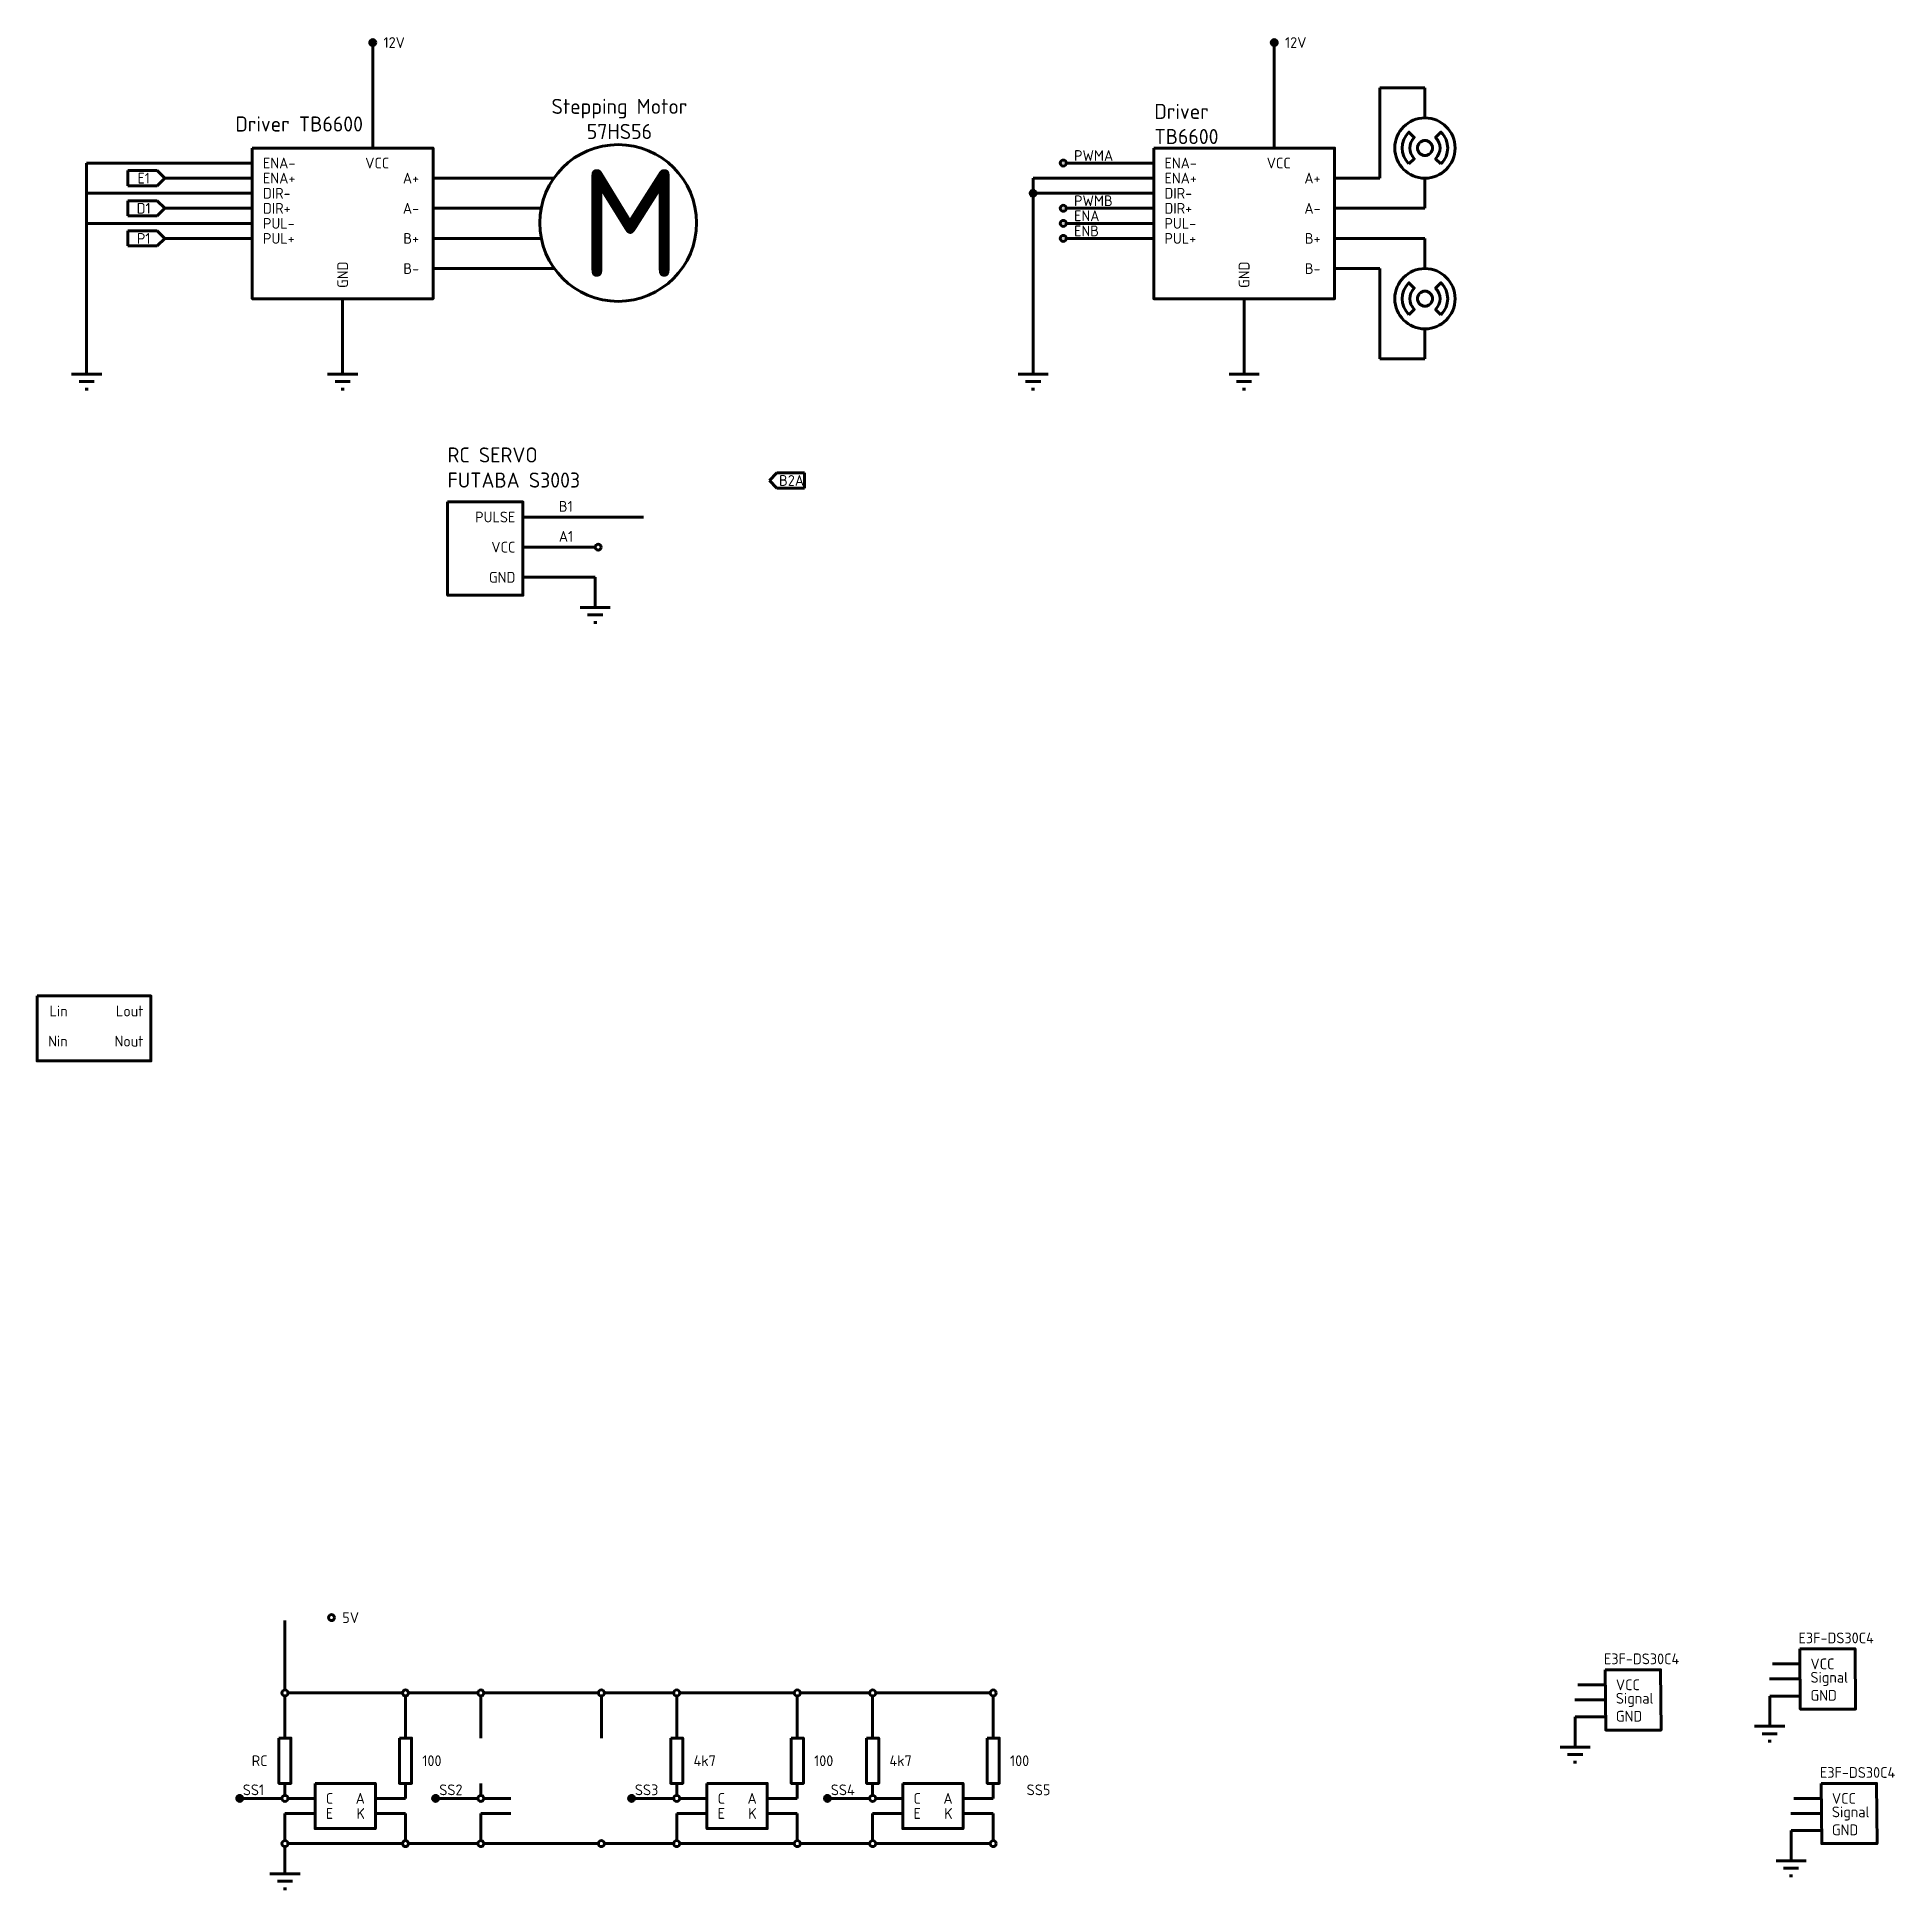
# Model space of a CAD drawing. Header units: millimetres. Extents: x -3609 to 4008, y -1340 to 6855.
# Drawn here: x 1229 to 2092, y 270 to 1130 of the extents above; entities that cross this region are included whole.
import ezdxf

# ---------------------------------------------------------------- set-up
doc = ezdxf.new("R2010")
doc.units = ezdxf.units.MM
doc.header["$LTSCALE"] = 0.25
doc.layers.get('0').update_dxf_attribs({"lineweight": 70})
doc.layers.add('Text', color=2, linetype='Continuous', lineweight=35)
doc.styles.add('TCVN', font='')
doc.styles.get('TCVN').set_extended_font_data('TCVN 7284')

msp = doc.modelspace()

# ---------------------------------------------------------------- texts
at = {"insert": (1481.6, 1068.56), "char_height": 50, "attachment_point": 1, "style": 'TCVN'}
msp.add_mtext_dynamic_manual_height_columns('M', width=50, gutter_width=25, heights=[0], dxfattribs=at)
at = {"layer": 'Text', "attachment_point": 4, "style": 'TCVN'}
for s, width, heights, insert, char_height in [('\\pxi1;12V', 23.1118, [0], (1385.11, 1127.38), 5), ('\\pxi1;12V', 23.1118, [0], (1803.87, 1127.38), 5), ('\\pxqc;Stepping Motor\\P57HS56', 102.1779, [19.8], (1448.6, 1091.89), 7), ('Driver TB6600', 39.0951, [19.8], (1748.2, 1089.55), 7), ('Driver TB6600', 65.7521, [19.8], (1321.29, 1089.55), 7), ('\\pxi1;ENA-', 23.1118, [0], (1329.11, 1071.38), 5), ('VCC', 5, [0], (1381.61, 1071.38), 5), ('\\pxi1;PWMA', 25.564, [0.0467], (1705.87, 1074.88), 5), ('\\pxi1;ENA-', 23.1118, [0], (1747.87, 1071.38), 5), ('VCC', 5, [0], (1800.37, 1071.38), 5), ('\\pxqc;E1', 11.75, [3.9], (1272.83, 1064.38), 5), ('\\pxi1;ENA+', 23.1118, [0], (1329.11, 1064.38), 5), ('\\pxi1,qr;A+', 35.5229, [2.09], (1371.11, 1064.38), 5), ('\\pxi1;ENA+', 23.1118, [0], (1747.87, 1064.38), 5), ('\\pxi1,qr;A+', 35.5229, [2.09], (1789.87, 1064.38), 5), ('\\pxqc;D1', 11.75, [3.9], (1272.83, 1050.38), 5), ('\\pxi1;DIR-', 23.1118, [0], (1329.11, 1057.38), 5), ('\\pxi1;DIR+', 23.1118, [0], (1329.11, 1050.38), 5), ('\\pxi1,qr;A-', 35.5229, [2.09], (1371.11, 1050.38), 5), ('\\pxi1;PWMB', 25.564, [0.0467], (1705.87, 1053.88), 5), ('\\pxi1;DIR-', 23.1118, [0], (1747.87, 1057.38), 5), ('\\pxi1;DIR+', 23.1118, [0], (1747.87, 1050.38), 5), ('\\pxi1,qr;A-', 35.5229, [2.09], (1789.87, 1050.38), 5), ('\\pxi1;PUL-', 23.1118, [0], (1329.11, 1043.38), 5), ('\\pxi1;ENA', 25.564, [0.0467], (1705.87, 1046.88), 5), ('\\pxi1;PUL-', 23.1118, [0], (1747.87, 1043.38), 5), ('\\pxqc;P1', 11.75, [3.9], (1272.83, 1036.38), 5), ('\\pxi1;PUL+', 23.1118, [0], (1329.11, 1036.38), 5), ('\\pxi1,qr;B+', 35.5229, [2.09], (1371.11, 1036.38), 5), ('\\pxi1;ENB', 25.564, [0.0467], (1705.87, 1039.88), 5), ('\\pxi1;PUL+', 23.1118, [0], (1747.87, 1036.38), 5), ('\\pxi1,qr;B+', 35.5229, [2.09], (1789.87, 1036.38), 5), ('\\pxi1,qr;B-', 35.5229, [2.09], (1371.11, 1022.38), 5), ('\\pxi1,qr;B-', 35.5229, [2.09], (1789.87, 1022.38), 5), ('RC SERVO \\PFUTABA S3003', 111.1953, [0], (1419.83, 929.96), 7), ('B2A', 6.0541, [3.9], (1573.84, 923.95), 5), ('\\pxqr;PULSE', 21.1023, [3.9], (1430.24, 906.97), 5), ('B1', 23.1118, [0], (1471.54, 911.91), 5), ('A1', 23.1118, [0], (1471.54, 897.97), 5), ('\\pxqr;VCC', 21.1023, [3.9], (1430.24, 892.97), 5), ('\\pxqr;GND', 21.1023, [3.9], (1430.24, 878.97), 5), ('\\pxqr;Lin', 21.1023, [3.9], (1222.29, 677.49), 5), ('\\pxqr;Lout', 21.1023, [3.9], (1257.45, 677.49), 5), ('\\pxqr;Nin', 21.1023, [3.9], (1222.29, 663.49), 5), ('\\pxqr;Nout', 21.1023, [3.9], (1257.45, 663.49), 5), ('\\pxi1;5V', 15.0964, [1.45], (1365.96, 395.72), 5), ('\\pxi1;E3F-DS30C4', 17.875, [2.6], (2042.4, 386.28), 5), ('\\pxi1;E3F-DS30C4', 17.875, [2.6], (1952.02, 376.56), 5), ('\\pxi1;VCC', 14.25, [0], (2047.93, 374.23), 5), ('\\pxi1;VCC', 14.25, [0], (1957.55, 364.5), 5), ('\\pxi1;Signal', 14.25, [0], (2047.93, 367.23), 5), ('\\pxi1;Signal', 14.25, [0], (1957.55, 357.5), 5), ('\\pxi1;GND', 14.25, [0], (2047.93, 359.63), 5), ('\\pxi1;GND', 14.25, [0], (1957.55, 349.91), 5), ('\\pxi1;RC', 17.875, [2.6], (1323.89, 329.22), 5), ('\\pxi1;100', 17.875, [2.6], (1403.12, 329.22), 5), ('\\pxi1;4k7', 17.875, [2.6], (1529.12, 329.22), 5), ('\\pxi1;100', 17.875, [2.6], (1585.12, 329.22), 5), ('\\pxi1;4k7', 17.875, [2.6], (1620.12, 329.22), 5), ('\\pxi1;100', 17.875, [2.6], (1676.12, 329.22), 5), ('\\pxi1;E3F-DS30C4', 17.875, [2.6], (2052.36, 323.78), 5), ('SS1', 12.9097, [5], (1324.72, 315.72), 5), ('\\pxi1;C', 14.25, [0], (1358.32, 311.72), 5), ('\\pxi1,qr;A', 9.1458, [3.56], (1372.32, 311.72), 5), ('SS2', 12.9097, [5], (1416, 315.72), 5), ('SS3', 12.9097, [5], (1506.86, 315.72), 5), ('\\pxi1;C', 14.25, [0], (1540.32, 311.72), 5), ('\\pxi1,qr;A', 9.1458, [3.56], (1554.32, 311.72), 5), ('SS4', 12.9097, [5], (1597.86, 315.72), 5), ('\\pxi1;C', 14.25, [0], (1631.32, 311.72), 5), ('\\pxi1,qr;A', 9.1458, [3.56], (1645.32, 311.72), 5), ('SS5', 12.9097, [5], (1688.86, 315.72), 5), ('\\pxi1;VCC', 14.25, [0], (2057.89, 311.72), 5), ('\\pxi1;E', 14.25, [0], (1358.32, 304.72), 5), ('\\pxi1,qr;K', 9.1458, [3.56], (1372.32, 304.72), 5), ('\\pxi1;E', 14.25, [0], (1540.32, 304.72), 5), ('\\pxi1,qr;K', 9.1458, [3.56], (1554.32, 304.72), 5), ('\\pxi1;E', 14.25, [0], (1631.32, 304.72), 5), ('\\pxi1,qr;K', 9.1458, [3.56], (1645.32, 304.72), 5), ('\\pxi1;Signal', 14.25, [0], (2057.89, 304.72), 5), ('\\pxi1;GND', 14.25, [0], (2057.89, 297.13), 5)]:
    msp.add_mtext_dynamic_manual_height_columns(s, width=width, gutter_width=25, heights=heights, dxfattribs=dict(at, insert=insert, char_height=char_height))
at = {"layer": 'Text', "char_height": 5, "attachment_point": 4, "rotation": 90, "style": 'TCVN'}
for insert in [(1371.11, 1008.38), (1789.87, 1008.38)]:
    msp.add_mtext_dynamic_manual_height_columns('\\pxi1;GND', width=23.1118, gutter_width=25, heights=[0], dxfattribs=dict(at, insert=insert))

# ---------------------------------------------------------------- hatches: boundary and pattern name
h = msp.add_hatch(color=256)
h.dxf.hatch_style = 1
h.paths.add_polyline_path([(1386.51, 1127.38, 1), (1383.71, 1127.38, 1)])
h = msp.add_hatch(color=256)
h.dxf.hatch_style = 1
h.paths.add_polyline_path([(1805.27, 1127.38, 1), (1802.47, 1127.38, 1)])
h = msp.add_hatch(color=256)
h.dxf.hatch_style = 1
h.paths.add_polyline_path([(1707.27, 1050.38, 1), (1704.47, 1050.38, 1)])
h.paths.add_polyline_path([(1704.47, 1043.38, 1), (1707.27, 1043.38, 1)])
h.paths.add_polyline_path([(1704.47, 1036.38, 1), (1707.27, 1036.38, 1)])
h.paths.add_polyline_path([(1704.47, 1071.38, 1), (1707.27, 1071.38, 1)])
h = msp.add_hatch(color=256)
h.dxf.hatch_style = 1
h.paths.add_polyline_path([(1693.27, 1057.38, 1), (1690.47, 1057.38, 1)])
h = msp.add_hatch(color=256)
h.dxf.hatch_style = 1
h.paths.add_polyline_path([(1324.72, 311.72, 1), (1321.92, 311.72, 1)])
h = msp.add_hatch(color=256)
h.dxf.hatch_style = 1
h.paths.add_polyline_path([(1415.72, 311.72, 1), (1412.92, 311.72, 1)])
h = msp.add_hatch(color=256)
h.dxf.hatch_style = 1
h.paths.add_polyline_path([(1506.72, 311.72, 1), (1503.92, 311.72, 1)])
h = msp.add_hatch(color=256)
h.dxf.hatch_style = 1
h.paths.add_polyline_path([(1597.72, 311.72, 1), (1594.92, 311.72, 1)])

# ---------------------------------------------------------------- linework, layer by layer
for p, q in [((1385.11, 1078.38), (1385.11, 1125.98)), ((1803.87, 1078.38), (1803.87, 1125.98)), ((1852.87, 1064.38), (1852.87, 1106.38)), ((1852.87, 1106.38), (1873.87, 1106.38)), ((1873.87, 1106.38), (1873.87, 1092.38)), ((1252.19, 1071.38), (1329.11, 1071.38)), ((1252.19, 1071.38), (1252.19, 973.38)), ((1707.27, 1071.38), (1747.87, 1071.38)), ((1271.32, 1060.88), (1271.32, 1067.88)), ((1271.32, 1067.88), (1285.01, 1067.88)), ((1285.01, 1067.88), (1288.51, 1064.38)), ((1285.01, 1060.88), (1288.51, 1064.38)), ((1329.11, 1064.38), (1288.51, 1064.38)), ((1413.11, 1064.38), (1469.24, 1064.38)), ((1747.87, 1064.38), (1691.87, 1064.38)), ((1691.87, 1064.38), (1691.87, 1058.78)), ((1831.87, 1064.38), (1852.87, 1064.38)), ((1873.87, 1050.38), (1873.87, 1064.38)), ((1329.11, 1057.38), (1252.19, 1057.38)), ((1285.01, 1060.88), (1271.32, 1060.88)), ((1271.32, 1046.88), (1271.32, 1053.88)), ((1271.32, 1053.88), (1285.01, 1053.88)), ((1285.01, 1053.88), (1288.51, 1050.38)), ((1691.87, 1055.98), (1691.87, 973.38)), ((1747.87, 1057.38), (1693.27, 1057.38)), ((1285.01, 1046.88), (1271.32, 1046.88)), ((1285.01, 1046.88), (1288.51, 1050.38)), ((1288.51, 1050.38), (1329.11, 1050.38)), ((1413.11, 1050.38), (1463.34, 1050.38)), ((1707.27, 1050.38), (1747.87, 1050.38)), ((1831.87, 1050.38), (1873.87, 1050.38)), ((1252.19, 1043.38), (1329.11, 1043.38)), ((1271.32, 1032.88), (1271.32, 1039.88)), ((1271.32, 1039.88), (1285.01, 1039.88)), ((1285.01, 1039.88), (1288.51, 1036.38)), ((1285.01, 1032.88), (1288.51, 1036.38)), ((1288.51, 1036.38), (1329.11, 1036.38)), ((1413.11, 1036.38), (1463.41, 1036.38)), ((1707.27, 1043.38), (1747.87, 1043.38)), ((1707.27, 1036.38), (1747.87, 1036.38)), ((1831.87, 1036.38), (1873.87, 1036.38)), ((1873.87, 1036.38), (1873.87, 1022.38)), ((1285.01, 1032.88), (1271.32, 1032.88)), ((1413.11, 1022.38), (1469.49, 1022.38)), ((1831.87, 1022.38), (1852.87, 1022.38)), ((1852.87, 1022.38), (1852.87, 980.38)), ((1371.11, 1008.38), (1371.11, 973.38)), ((1789.87, 1008.38), (1789.87, 973.38)), ((1873.87, 980.38), (1873.87, 994.38)), ((1852.87, 980.38), (1873.87, 980.38)), ((1245.19, 973.38), (1259.19, 973.38)), ((1248.69, 969.88), (1255.69, 969.88)), ((1364.11, 973.38), (1378.11, 973.38)), ((1367.61, 969.88), (1374.61, 969.88)), ((1684.87, 973.38), (1698.87, 973.38)), ((1688.37, 969.88), (1695.37, 969.88)), ((1782.87, 973.38), (1796.87, 973.38)), ((1786.37, 969.88), (1793.37, 969.88)), ((1251.49, 966.38), (1252.89, 966.38)), ((1370.41, 966.38), (1371.81, 966.38)), ((1691.17, 966.38), (1692.57, 966.38)), ((1789.17, 966.38), (1790.57, 966.38)), ((1572.84, 927.45), (1569.34, 923.95)), ((1572.84, 920.45), (1569.34, 923.95)), ((1572.84, 927.45), (1585.59, 927.45)), ((1585.59, 927.45), (1585.59, 920.45)), ((1585.59, 920.45), (1572.84, 920.45)), ((1454.83, 906.97), (1510.83, 906.97)), ((1454.83, 892.97), (1488.43, 892.97)), ((1454.83, 878.97), (1488.43, 878.97)), ((1488.43, 878.97), (1488.43, 864.97)), ((1481.43, 864.97), (1495.43, 864.97)), ((1484.93, 861.47), (1491.93, 861.47)), ((1487.73, 857.97), (1489.13, 857.97)), ((1344.32, 394.32), (1344.32, 362.12)), ((2035.33, 374.23), (2047.93, 374.23)), ((1944.95, 364.5), (1957.55, 364.5)), ((2033.93, 367.23), (2047.93, 367.23)), ((1344.32, 339.72), (1344.32, 359.32)), ((1345.72, 360.72), (1398.92, 360.72)), ((1400.32, 339.72), (1400.32, 359.32)), ((1401.72, 360.72), (1433.92, 360.72)), ((1435.32, 339.72), (1435.32, 359.32)), ((1436.72, 360.72), (1489.92, 360.72)), ((1491.32, 339.72), (1491.32, 359.32)), ((1492.72, 360.72), (1524.92, 360.72)), ((1526.32, 339.72), (1526.32, 359.32)), ((1527.72, 360.72), (1580.92, 360.72)), ((1582.32, 339.72), (1582.32, 359.32)), ((1583.72, 360.72), (1615.92, 360.72)), ((1617.32, 339.72), (1617.32, 359.32)), ((1618.72, 360.72), (1671.92, 360.72)), ((1673.32, 339.72), (1673.32, 359.32)), ((1943.55, 357.5), (1957.55, 357.5)), ((2034.01, 359.29), (2048.01, 359.29)), ((2034.01, 359.29), (2034.01, 345.29)), ((1943.63, 349.57), (1957.63, 349.57)), ((1943.63, 349.57), (1943.63, 335.57)), ((2027.01, 345.29), (2041.01, 345.29)), ((2030.51, 341.79), (2037.51, 341.79)), ((2033.31, 338.29), (2034.71, 338.29)), ((1936.63, 335.57), (1950.63, 335.57)), ((1940.13, 332.07), (1947.13, 332.07)), ((1942.93, 328.57), (1944.33, 328.57)), ((1324.72, 311.72), (1342.92, 311.72)), ((1344.32, 313.12), (1344.32, 318.72)), ((1345.72, 311.72), (1358.32, 311.72)), ((1386.32, 311.72), (1400.32, 311.72)), ((1400.32, 311.72), (1400.32, 318.72)), ((1415.72, 311.72), (1433.92, 311.72)), ((1435.32, 313.12), (1435.32, 318.72)), ((1436.72, 311.72), (1449.32, 311.72)), ((1506.72, 311.72), (1524.92, 311.72)), ((1526.32, 313.12), (1526.32, 318.72)), ((1527.72, 311.72), (1540.32, 311.72)), ((1568.32, 311.72), (1582.32, 311.72)), ((1582.32, 311.72), (1582.32, 318.72)), ((1597.72, 311.72), (1615.92, 311.72)), ((1617.32, 313.12), (1617.32, 318.72)), ((1618.72, 311.72), (1631.32, 311.72)), ((1659.32, 311.72), (1673.32, 311.72)), ((1673.32, 311.72), (1673.32, 318.72)), ((2045.29, 311.72), (2057.89, 311.72)), ((1344.32, 292.12), (1344.32, 304.72)), ((1344.32, 304.72), (1358.32, 304.72)), ((1386.32, 304.72), (1400.32, 304.72)), ((1400.32, 304.72), (1400.32, 292.12)), ((1435.32, 292.12), (1435.32, 304.72)), ((1435.32, 304.72), (1449.32, 304.72)), ((1526.32, 292.12), (1526.32, 304.72)), ((1526.32, 304.72), (1540.32, 304.72)), ((1568.32, 304.72), (1582.32, 304.72)), ((1582.32, 304.72), (1582.32, 292.12)), ((1617.32, 292.12), (1617.32, 304.72)), ((1617.32, 304.72), (1631.32, 304.72)), ((1659.32, 304.72), (1673.32, 304.72)), ((1673.32, 304.72), (1673.32, 292.12)), ((2043.89, 304.72), (2057.89, 304.72)), ((2043.96, 296.79), (2057.96, 296.79)), ((2043.96, 296.79), (2043.96, 282.79)), ((1344.32, 289.32), (1344.32, 276.72)), ((1345.72, 290.72), (1398.92, 290.72)), ((1401.72, 290.72), (1433.92, 290.72)), ((1436.72, 290.72), (1489.92, 290.72)), ((1492.72, 290.72), (1524.92, 290.72)), ((1527.72, 290.72), (1580.92, 290.72)), ((1583.72, 290.72), (1615.92, 290.72)), ((1618.72, 290.72), (1671.92, 290.72)), ((1337.32, 276.72), (1351.32, 276.72)), ((2036.96, 282.79), (2050.96, 282.79)), ((2040.46, 279.29), (2047.46, 279.29)), ((1340.82, 273.22), (1347.82, 273.22)), ((1343.62, 269.72), (1345.02, 269.72)), ((2043.26, 275.79), (2044.66, 275.79))]:
    msp.add_line(p, q)
for points in [[(1866.45, 1070.96), (1865.71, 1071.77), (1865.08, 1072.62), (1864.1, 1074.45), (1863.51, 1076.39), (1863.32, 1078.38), (1863.51, 1080.37), (1864.1, 1082.31), (1865.08, 1084.14), (1865.71, 1085), (1866.45, 1085.81), (1868.92, 1083.33), (1868.01, 1082.22), (1867.36, 1081), (1866.97, 1079.71), (1866.83, 1078.38), (1866.97, 1077.05), (1867.36, 1075.76), (1868.01, 1074.54), (1868.92, 1073.43), (1866.45, 1070.96)], [(1881.3, 1070.96), (1882.03, 1071.77), (1882.67, 1072.62), (1883.65, 1074.45), (1884.23, 1076.39), (1884.43, 1078.38), (1884.23, 1080.37), (1883.65, 1082.31), (1882.67, 1084.14), (1882.03, 1085), (1881.3, 1085.81), (1878.82, 1083.33), (1879.74, 1082.22), (1880.39, 1081), (1880.78, 1079.71), (1880.91, 1078.38), (1880.78, 1077.05), (1880.39, 1075.76), (1879.74, 1074.54), (1878.82, 1073.43), (1881.3, 1070.96)], [(1866.45, 1000.96), (1865.71, 1001.77), (1865.08, 1002.62), (1864.1, 1004.45), (1863.51, 1006.39), (1863.32, 1008.38), (1863.51, 1010.37), (1864.1, 1012.31), (1865.08, 1014.14), (1865.71, 1015), (1866.45, 1015.81), (1868.92, 1013.33), (1868.01, 1012.22), (1867.36, 1011), (1866.97, 1009.71), (1866.83, 1008.38), (1866.97, 1007.05), (1867.36, 1005.76), (1868.01, 1004.54), (1868.92, 1003.43), (1866.45, 1000.96)], [(1881.3, 1000.96), (1882.03, 1001.77), (1882.67, 1002.62), (1883.65, 1004.45), (1884.23, 1006.39), (1884.43, 1008.38), (1884.23, 1010.37), (1883.65, 1012.31), (1882.67, 1014.14), (1882.03, 1015), (1881.3, 1015.81), (1878.82, 1013.33), (1879.74, 1012.22), (1880.39, 1011), (1880.78, 1009.71), (1880.91, 1008.38), (1880.78, 1007.05), (1880.39, 1005.76), (1879.74, 1004.54), (1878.82, 1003.43), (1881.3, 1000.96)]]:
    msp.add_lwpolyline(points)
for points in [[(1329.11, 1078.38), (1413.11, 1078.38), (1413.11, 1008.38), (1329.11, 1008.38)], [(1747.87, 1078.38), (1831.87, 1078.38), (1831.87, 1008.38), (1747.87, 1008.38)], [(1419.83, 913.97), (1454.83, 913.97), (1454.83, 870.62), (1419.83, 870.62)], [(1229.22, 684.49), (1282.03, 684.49), (1282.03, 654.29), (1229.22, 654.29)], [(2047.93, 381.23), (2073.67, 381.23), (2073.94, 353.23), (2048.2, 353.23)], [(1957.55, 371.5), (1983.3, 371.5), (1983.56, 343.5), (1957.82, 343.5)], [(1341.52, 339.72), (1347.12, 339.72), (1347.12, 318.72), (1341.52, 318.72)], [(1397.52, 339.72), (1403.12, 339.72), (1403.12, 318.72), (1397.52, 318.72)], [(1523.52, 339.72), (1529.12, 339.72), (1529.12, 318.72), (1523.52, 318.72)], [(1579.52, 339.72), (1585.12, 339.72), (1585.12, 318.72), (1579.52, 318.72)], [(1614.52, 339.72), (1620.12, 339.72), (1620.12, 318.72), (1614.52, 318.72)], [(1670.52, 339.72), (1676.12, 339.72), (1676.12, 318.72), (1670.52, 318.72)], [(1358.32, 318.72), (1386.32, 318.72), (1386.32, 297.72), (1358.32, 297.72)], [(1540.32, 318.72), (1568.32, 318.72), (1568.32, 297.72), (1540.32, 297.72)], [(1631.32, 318.72), (1659.32, 318.72), (1659.32, 297.72), (1631.32, 297.72)], [(2057.89, 318.72), (2083.63, 318.72), (2083.9, 290.72), (2058.15, 290.72)]]:
    msp.add_lwpolyline(points, close=True)
for centre, radius in [((1385.11, 1127.38), 1.4), ((1803.87, 1127.38), 1.4), ((1873.87, 1078.38), 14), ((1499.1, 1043.56), 36.41), ((1873.87, 1078.38), 3.5), ((1705.87, 1071.38), 1.4), ((1691.87, 1057.38), 1.4), ((1705.87, 1050.38), 1.4), ((1705.87, 1043.38), 1.4), ((1705.87, 1036.38), 1.4), ((1873.87, 1008.38), 14), ((1873.87, 1008.38), 3.5), ((1489.83, 892.97), 1.4), ((1365.96, 395.72), 1.4), ((1344.32, 360.72), 1.4), ((1400.32, 360.72), 1.4), ((1435.32, 360.72), 1.4), ((1491.32, 360.72), 1.4), ((1526.32, 360.72), 1.4), ((1582.32, 360.72), 1.4), ((1617.32, 360.72), 1.4), ((1673.32, 360.72), 1.4), ((1323.32, 311.72), 1.4), ((1344.32, 311.72), 1.4), ((1414.32, 311.72), 1.4), ((1435.32, 311.72), 1.4), ((1505.32, 311.72), 1.4), ((1526.32, 311.72), 1.4), ((1596.32, 311.72), 1.4), ((1617.32, 311.72), 1.4), ((1344.32, 290.72), 1.4), ((1400.32, 290.72), 1.4), ((1435.32, 290.72), 1.4), ((1491.32, 290.72), 1.4), ((1526.32, 290.72), 1.4), ((1582.32, 290.72), 1.4), ((1617.32, 290.72), 1.4), ((1673.32, 290.72), 1.4)]:
    msp.add_circle(centre, radius)

msp.set_redraw_order([(e.dxf.handle, doc.entitydb.next_handle()) for e in msp.query("TEXT MTEXT ATTDEF DIMENSION ARC_DIMENSION")])  # texts and dimensions are drawn at this point

doc.saveas('drawing.dxf')
